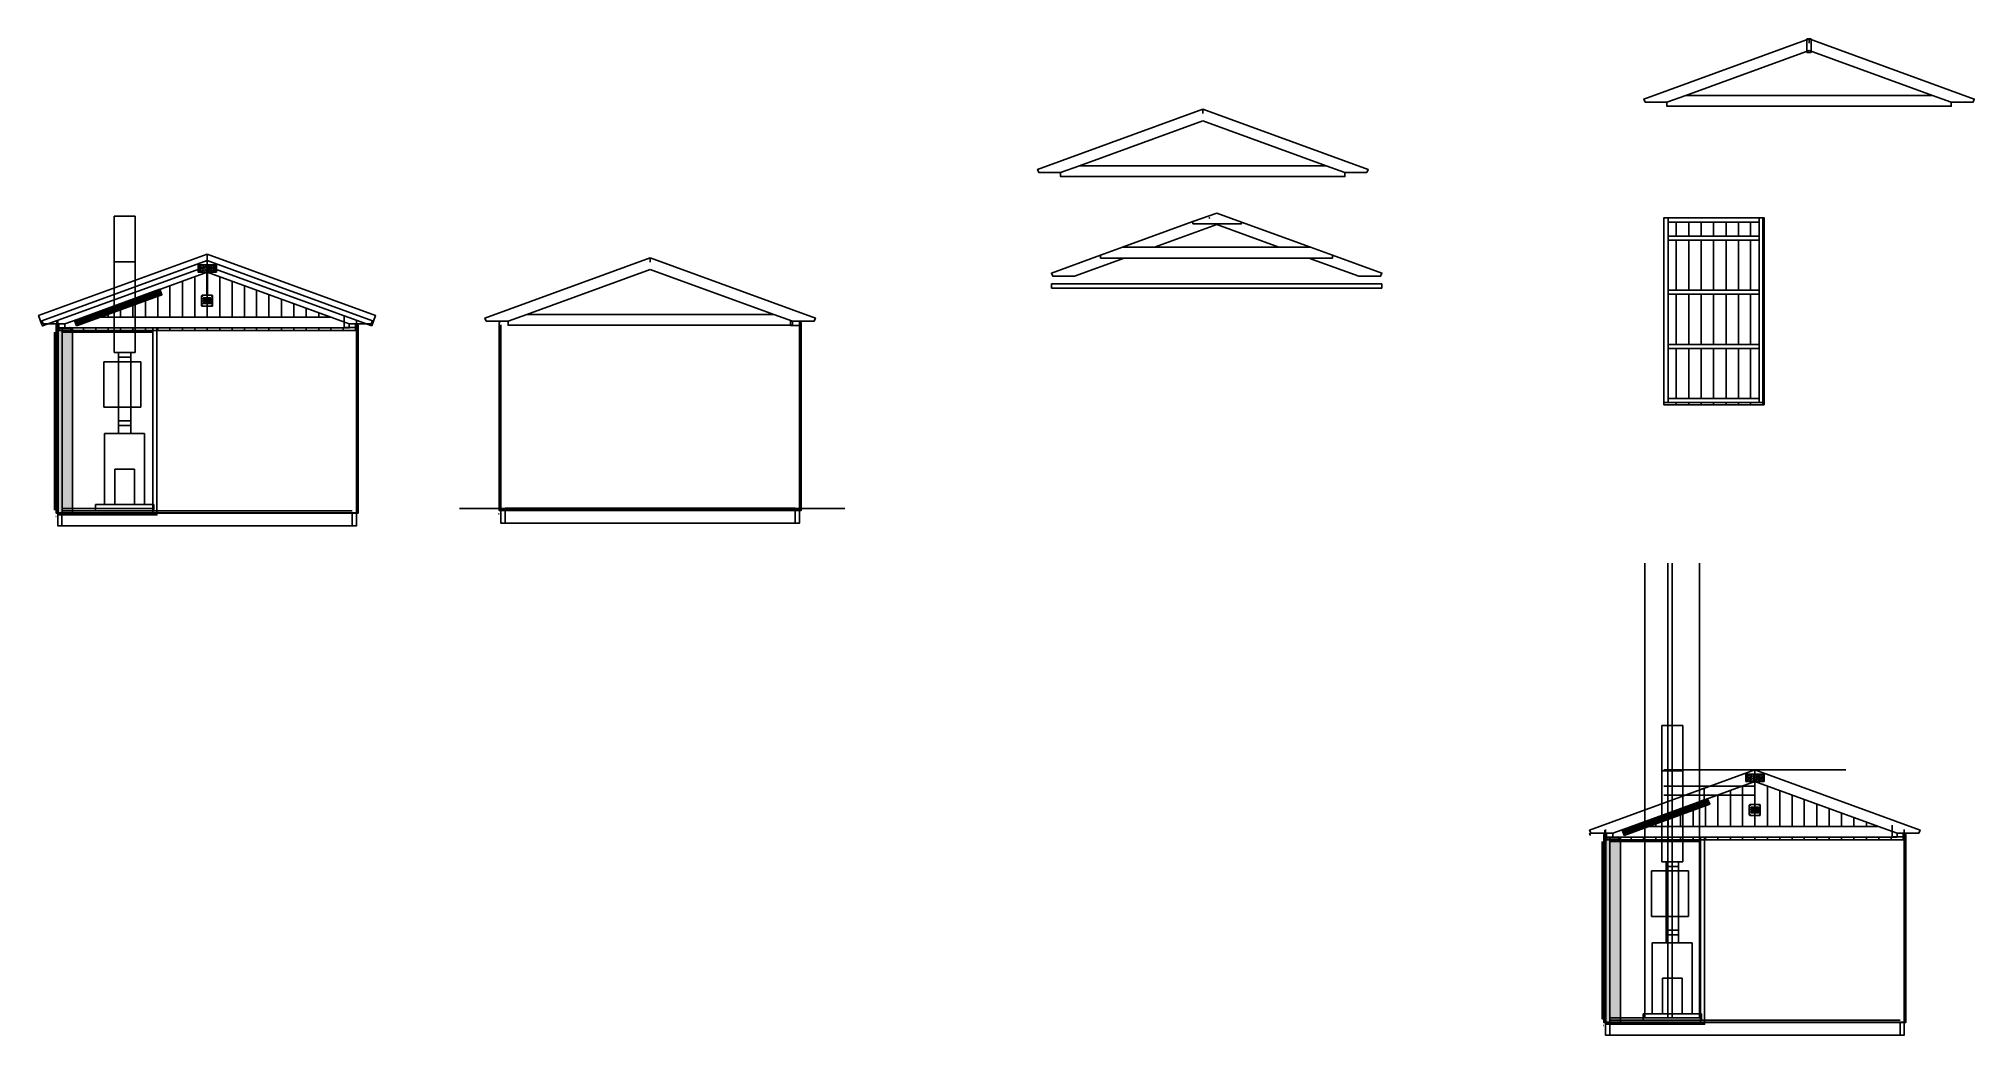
# Model space of a CAD drawing. Header units: millimetres. Extents: x -32864 to 44414, y -51818 to 3927.
# Drawn here: x 23120 to 44414, y -8987 to 1969 of the extents above; entities that cross this region are included whole.
import ezdxf

# ---------------------------------------------------------------- set-up
doc = ezdxf.new("R2010")
doc.units = ezdxf.units.MM
doc.header["$MEASUREMENT"] = 0
doc.layers.get('0').update_dxf_attribs({"true_color": 0xffffff})
for name, color, linetype, lineweight, true_color in [('Canalisation', 30, 'Continuous', 25, 0xff7f00), ('elements', 4, 'Continuous', 25, 0x00ffff), ('Elements2', 54, 'Continuous', 25, 0x7f7f00), ('fundament', 5, 'Continuous', 25, 0x0000ff), ('rostverk', 3, 'Continuous', 25, 0x00ff00)]:
    doc.layers.add(name, color=color, linetype=linetype, lineweight=lineweight, true_color=true_color)
doc.layers.add('heater', color=6, linetype='Continuous', true_color=0xff00ff)
pattern_1 = [(45, (0, 0), (-0.0883883476, 0.0883883476), [])]

# ---------------------------------------------------------------- blocks, each defined once
blk = doc.blocks.new('FrontonRafter')
at = {"layer": 'elements', "color": 0, "linetype": 'ByBlock', "lineweight": -2}
for points in [[(0, 0), (-1818, -663), (-1804, -696), (-1564, -696)], [(1564, -696), (1804, -696), (1818, -663), (0, 0)], [(0, -49), (0, 0)], [(0, -129), (-1356, -623), (-1564, -696)], [(-135, -178), (-135, -623)], [(-99, -49), (102, -49), (102, -129), (-99, -129), (-99, -49)], [(-82, -59), (-82, -56), (-86, -56), (-86, -56), (-86, -59), (-86, -63), (-82, -59), (-82, -59)], [(-82, -76), (-82, -76), (-86, -73), (-86, -76), (-86, -79), (-86, -79), (-82, -79), (-82, -76)], [(-82, -96), (-82, -92), (-86, -92), (-86, -96), (-86, -96), (-82, -96), (-82, -96)], [(-82, -112), (-82, -112), (-86, -109), (-86, -112), (-86, -115), (-82, -115), (-82, -112)], [(-66, -69), (-66, -66), (-69, -66), (-69, -69), (-66, -73), (-66, -69), (-66, -69)], [(-66, -86), (-66, -82), (-69, -86), (-69, -89), (-66, -89), (-66, -86)], [(-66, -106), (-66, -102), (-66, -102), (-69, -102), (-69, -106), (-66, -109), (-66, -106)], [(-66, -122), (-66, -122), (-69, -122), (-69, -125), (-66, -125), (-66, -122)], [(-46, -59), (-49, -56), (-49, -56), (-53, -56), (-53, -59), (-49, -63), (-49, -59), (-46, -59)], [(-46, -76), (-49, -76), (-49, -73), (-53, -76), (-53, -79), (-49, -79), (-49, -79), (-46, -76)], [(-46, -96), (-49, -92), (-53, -92), (-53, -96), (-49, -96), (-49, -96), (-46, -96)], [(-46, -112), (-49, -112), (-49, -109), (-53, -112), (-53, -112), (-53, -115), (-49, -115), (-46, -112)], [(-30, -69), (-33, -66), (-36, -66), (-36, -69), (-33, -73), (-33, -69), (-30, -69)], [(-30, -86), (-33, -82), (-36, -86), (-36, -89), (-33, -89), (-30, -86)], [(-30, -106), (-33, -102), (-33, -102), (-36, -102), (-36, -106), (-33, -109), (-30, -106)], [(-30, -122), (-33, -122), (-36, -122), (-36, -125), (-33, -125), (-30, -122)], [(-13, -59), (-13, -56), (-16, -56), (-16, -56), (-20, -59), (-16, -63), (-13, -59), (-13, -59)], [(-13, -76), (-13, -76), (-16, -73), (-20, -76), (-16, -79), (-16, -79), (-13, -79), (-13, -76)], [(-13, -96), (-13, -92), (-16, -92), (-20, -96), (-16, -96), (-13, -96), (-13, -96)], [(-13, -112), (-13, -112), (-16, -109), (-20, -112), (-16, -115), (-13, -115), (-13, -112)], [(3, -69), (3, -66), (3, -66), (0, -66), (0, -69), (3, -73), (3, -69), (3, -69)], [(3, -86), (3, -86), (3, -82), (0, -86), (0, -89), (3, -89), (3, -86)], [(3, -106), (3, -102), (3, -102), (0, -102), (0, -106), (3, -109), (3, -106), (3, -106)], [(3, -122), (3, -122), (3, -122), (0, -122), (0, -125), (3, -125), (3, -122)], [(0, -129), (1359, -623)], [(0, -129), (0, -623)], [(23, -59), (20, -56), (20, -56), (16, -56), (16, -59), (20, -63), (20, -59), (23, -59)], [(23, -76), (20, -76), (20, -73), (16, -76), (16, -79), (20, -79), (20, -79), (23, -76)], [(23, -96), (20, -92), (16, -92), (16, -96), (20, -96), (20, -96), (23, -96)], [(23, -112), (20, -112), (20, -109), (16, -112), (16, -115), (20, -115), (23, -112)], [(40, -69), (40, -66), (36, -66), (33, -66), (33, -69), (36, -73), (40, -69), (40, -69)], [(40, -86), (40, -86), (36, -82), (33, -86), (33, -89), (40, -89), (40, -86)], [(40, -106), (40, -102), (36, -102), (33, -102), (33, -106), (36, -109), (40, -106), (40, -106)], [(40, -122), (40, -122), (36, -122), (33, -122), (33, -125), (40, -125), (40, -122)], [(56, -59), (56, -56), (53, -56), (53, -56), (49, -59), (53, -59), (53, -63), (56, -59)], [(56, -76), (53, -73), (53, -76), (49, -76), (53, -79), (53, -79), (56, -79), (56, -76)], [(56, -96), (56, -92), (53, -92), (49, -96), (53, -96), (53, -96), (56, -96)], [(56, -112), (56, -112), (53, -109), (53, -112), (49, -112), (53, -115), (56, -115), (56, -112)], [(73, -69), (73, -66), (69, -66), (69, -66), (69, -69), (69, -73), (73, -69), (73, -69)], [(73, -86), (73, -86), (69, -82), (69, -86), (69, -89), (73, -89), (73, -86)], [(73, -106), (73, -102), (69, -102), (69, -102), (69, -106), (69, -109), (73, -106), (73, -106)], [(73, -122), (73, -122), (69, -122), (69, -122), (69, -125), (73, -125), (73, -122)], [(92, -59), (89, -56), (89, -56), (86, -56), (86, -59), (86, -59), (89, -63), (92, -59)], [(92, -76), (89, -73), (86, -76), (86, -76), (86, -79), (89, -79), (89, -79), (92, -76)], [(92, -96), (89, -92), (86, -92), (86, -96), (86, -96), (89, -96), (92, -96)], [(92, -112), (89, -109), (86, -112), (86, -112), (86, -115), (89, -115), (92, -112)], [(139, -623), (139, -178)], [(-818, -426), (-818, -623)], [(-680, -376), (-680, -623)], [(-544, -327), (-544, -623)], [(-409, -277), (-409, -623)], [(-270, -623), (-270, -228)], [(274, -228), (274, -623)], [(409, -277), (409, -623)], [(544, -623), (544, -327)], [(680, -376), (680, -623)], [(818, -426), (818, -623)], [(1359, -623), (-1356, -623)], [(-1224, -623), (-1224, -574)], [(-1089, -524), (-1089, -623)], [(-953, -475), (-953, -623)], [(953, -475), (953, -623)], [(1089, -524), (1089, -623)], [(1227, -623), (1227, -574)], [(1564, -696), (1359, -623)], [(-1633, -696), (-1633, -769), (-1593, -769)], [(-1498, -742), (-1498, -769), (-1593, -769)], [(-1564, -696), (-1564, -742), (1564, -742), (1564, -696)], [(-1498, -769), (-1458, -769)], [(-1362, -742), (-1362, -769), (-1458, -769)], [(-1362, -769), (-1323, -769)], [(-1224, -769), (-1323, -769)], [(-1224, -742), (-1224, -769)], [(-1224, -769), (-1184, -769)], [(-1089, -742), (-1089, -769), (-1184, -769)], [(-1089, -769), (-1049, -769)], [(-953, -769), (-1049, -769)], [(-953, -742), (-953, -769)], [(-953, -769), (-914, -769)], [(-818, -769), (-914, -769)], [(-818, -742), (-818, -769)], [(-818, -769), (-778, -769)], [(-680, -769), (-778, -769)], [(-680, -742), (-680, -769)], [(-680, -769), (-640, -769)], [(-544, -742), (-544, -769), (-640, -769)], [(-544, -769), (-505, -769)], [(-409, -742), (-409, -769), (-505, -769)], [(-409, -769), (-369, -769)], [(-270, -769), (-369, -769)], [(-270, -742), (-270, -769)], [(-270, -769), (-231, -769)], [(-135, -742), (-135, -769), (-231, -769)], [(-135, -769), (-96, -769)], [(0, -769), (-96, -769)], [(1108, -769), (0, -769), (0, -742)], [(139, -742), (139, -769)], [(274, -742), (274, -769)], [(409, -742), (409, -769)], [(544, -769), (544, -742)], [(680, -742), (680, -769)], [(818, -769), (818, -742)], [(953, -769), (953, -742)], [(1069, -769), (1089, -769)], [(1089, -742), (1089, -769)], [(1089, -769), (1128, -769)], [(1227, -769), (1128, -769)], [(1227, -742), (1227, -769)], [(1227, -769), (1263, -769)], [(1362, -769), (1263, -769)], [(1362, -742), (1362, -769)], [(1362, -769), (1402, -769)], [(1498, -742), (1498, -769), (1402, -769)], [(1498, -769), (1537, -769)], [(1600, -769), (1537, -769)], [(1600, -769), (1633, -769), (1633, -696)], [(1633, -769), (1643, -769), (1643, -696)]]:
    blk.add_lwpolyline(points, dxfattribs=at)
blk = doc.blocks.new('FrontViewOutline')
for p, q in [((-1666, -2881), (-1661, -2881)), ((-1642, -2847), (-1642, -2842)), ((-1642, -2847), (-1597, -2847)), ((1597, -2822), (-1597, -2822)), ((-1597, -2842), (-1591, -2842)), ((-1597, -2847), (1597, -2847)), ((1597, -2847), (1642, -2847))]:
    blk.add_line(p, q)
for points in [[(0, 0), (-1854, -674), (-1821, -765)], [(1812, -788), (1853, -674), (0, 0)], [(0, -171), (0, 0), (0, 0)], [(1853, -674), (0, 0), (0, 0)], [(1812, -788), (0, -129), (-1812, -788)], [(-4, -451), (-4, -130), (-4, -130)], [(0, -129), (0, -451), (0, -451)], [(4, -451), (4, -130), (4, -130)], [(-61, -456), (-61, -565), (-58, -569), (-55, -571), (55, -571), (58, -569), (60, -565), (60, -456), (58, -452), (55, -451)], [(-55, -451), (-58, -452), (-61, -456)], [(-37, -480), (-40, -480), (-46, -487), (-41, -487)], [(-37, -499), (-40, -499), (-46, -505), (-41, -505)], [(-37, -517), (-40, -517), (-46, -523), (-41, -523)], [(-37, -535), (-40, -535), (-46, -541), (-41, -541)], [(-37, -484), (-41, -487), (-41, -487)], [(-41, -487), (-7, -487), (-7, -487)], [(-37, -502), (-41, -505), (-41, -505)], [(-41, -505), (-7, -505), (-7, -505)], [(-37, -520), (-41, -523), (-41, -523)], [(-41, -523), (-7, -523), (-7, -523)], [(-37, -537), (-41, -541), (-41, -541)], [(-41, -541), (-7, -541), (-7, -541)], [(-37, -484), (-37, -482), (-36, -482), (-34, -481), (-34, -480), (-37, -480)], [(-12, -480), (-37, -480), (-37, -480)], [(-12, -484), (-37, -484), (-37, -484)], [(-37, -502), (-37, -500), (-36, -500), (-34, -499), (-34, -499), (-37, -499)], [(-12, -499), (-37, -499), (-37, -499)], [(-12, -502), (-37, -502), (-37, -502)], [(-37, -520), (-37, -519), (-36, -519), (-34, -517), (-34, -517), (-37, -517)], [(-12, -517), (-37, -517), (-37, -517)], [(-12, -520), (-37, -520), (-37, -520)], [(-37, -537), (-37, -537), (-36, -536), (-34, -536), (-34, -535), (-37, -535)], [(-12, -535), (-37, -535), (-37, -535)], [(-12, -537), (-37, -537), (-37, -537)], [(-12, -484), (-13, -482), (-13, -482), (-13, -480), (-12, -480)], [(-12, -502), (-13, -500), (-13, -500), (-13, -499), (-12, -499)], [(-12, -520), (-13, -519), (-13, -519), (-13, -517), (-12, -517)], [(-12, -537), (-13, -537), (-13, -536), (-13, -535), (-12, -535)], [(-10, -480), (-12, -480), (-12, -480)], [(-10, -485), (-12, -484), (-12, -484)], [(-10, -499), (-12, -499), (-12, -499)], [(-10, -503), (-12, -502), (-12, -502)], [(-10, -517), (-12, -517), (-12, -517)], [(-10, -521), (-12, -520), (-12, -520)], [(-7, -541), (-2, -541), (-10, -535), (-12, -535)], [(-10, -539), (-12, -537), (-12, -537)], [(-7, -487), (-2, -487), (-10, -480)], [(-7, -487), (-10, -485), (-10, -485)], [(-7, -505), (-2, -505), (-10, -499)], [(-7, -505), (-10, -503), (-10, -503)], [(-7, -523), (-2, -523), (-10, -517)], [(-7, -523), (-10, -521), (-10, -521)], [(-7, -541), (-10, -539), (-10, -539)], [(11, -480), (9, -480), (1, -487), (7, -487)], [(11, -499), (9, -499), (1, -505), (7, -505)], [(11, -517), (9, -517), (1, -523), (7, -523)], [(11, -535), (9, -535), (1, -541), (7, -541)], [(10, -484), (7, -487), (7, -487)], [(7, -487), (41, -487), (41, -487)], [(10, -502), (7, -505), (7, -505)], [(7, -505), (41, -505), (41, -505)], [(10, -520), (7, -523), (7, -523)], [(7, -523), (41, -523), (41, -523)], [(10, -537), (7, -541), (7, -541)], [(7, -541), (41, -541), (41, -541)], [(10, -484), (12, -482), (13, -482), (13, -480), (11, -480)], [(37, -484), (10, -484), (10, -484)], [(10, -502), (12, -500), (13, -500), (13, -499), (11, -499)], [(37, -502), (10, -502), (10, -502)], [(10, -520), (12, -519), (13, -519), (13, -517), (11, -517)], [(37, -520), (10, -520), (10, -520)], [(10, -537), (12, -537), (13, -536), (13, -535), (11, -535)], [(37, -537), (10, -537), (10, -537)], [(36, -480), (11, -480), (11, -480)], [(36, -499), (11, -499), (11, -499)], [(36, -517), (11, -517), (11, -517)], [(36, -535), (11, -535), (11, -535)], [(37, -484), (35, -482), (34, -481), (34, -480), (36, -480)], [(37, -502), (35, -500), (34, -499), (34, -499), (36, -499)], [(37, -520), (35, -519), (34, -517), (34, -517), (36, -517)], [(37, -537), (35, -537), (35, -536), (34, -536), (34, -535), (36, -535)], [(38, -480), (36, -480), (36, -480)], [(38, -499), (36, -499), (36, -499)], [(38, -517), (36, -517), (36, -517)], [(38, -535), (36, -535), (36, -535)], [(38, -485), (37, -484), (37, -484)], [(38, -503), (37, -502), (37, -502)], [(38, -521), (37, -520), (37, -520)], [(38, -539), (37, -537), (37, -537)], [(41, -487), (46, -487), (38, -480)], [(41, -487), (38, -485), (38, -485)], [(41, -505), (46, -505), (38, -499)], [(41, -505), (38, -503), (38, -503)], [(41, -523), (46, -523), (38, -517)], [(41, -523), (38, -521), (38, -521)], [(41, -541), (46, -541), (38, -535)], [(41, -541), (38, -539), (38, -539)], [(-1821, -765), (-1812, -788), (-1812, -788)], [(-1652, -779), (-1661, -779), (-1661, -2847), (-1642, -2847), (-1642, -804)], [(-1661, -820), (-1661, -1050), (-1661, -1050)], [(-1652, -731), (-1652, -804), (-1642, -804)], [(-1642, -726), (-1642, -804), (-1639, -804)], [(-1639, -804), (-1639, -2847), (-1509, -2847)], [(-1509, -804), (-1505, -804), (-1505, -804)], [(1638, -804), (1509, -804), (1509, -677)], [(1638, -804), (1642, -804), (1642, -726)], [(1642, -804), (1642, -2847), (1660, -2847), (1660, -779), (1642, -779)], [(1660, -820), (1660, -1116), (1660, -1116)], [(-1661, -863), (-1681, -863), (-1681, -2806), (-1661, -2806)], [(-1681, -959), (-1661, -959), (-1661, -959)], [(-1681, -1050), (-1641, -1010), (-1641, -1010)], [(-1642, -2847), (-1639, -2847), (-1639, -2847)], [(-1509, -2847), (-1505, -2847), (-1505, -2847)], [(-1372, -2847), (-1368, -2847), (-1368, -2847)], [(-1235, -2847), (-1231, -2847), (-1231, -2847)]]:
    blk.add_lwpolyline(points)
for points in [[(-50, -459), (-50, -457), (-52, -456), (-54, -457), (-55, -459), (-54, -461), (-50, -461)], [(-50, -563), (-50, -561), (-52, -561), (-54, -561), (-55, -563), (-54, -564), (-52, -565), (-50, -564)], [(55, -459), (53, -457), (52, -456), (50, -457), (49, -459), (50, -461), (53, -461)], [(55, -563), (53, -561), (52, -561), (49, -563), (50, -564), (52, -565), (53, -564)]]:
    blk.add_lwpolyline(points, close=True)
blk.add_open_spline([(55, -451), (18, -451), (-19, -451), (-55, -451)], degree=3)
at = {"layer": 'fundament'}
for p, q in [((-1642, -2842), (-1637, -2842)), ((-1597, -2842), (-1637, -2842)), ((-1597, -2847), (-1597, -2841)), ((1597, -2842), (-1597, -2842)), ((1597, -2847), (1597, -2842)), ((1597, -2842), (1642, -2842))]:
    blk.add_line(p, q, dxfattribs=at)
for points in [[(-1642, -2847), (-1642, -2987), (-1597, -2987)], [(1597, -2987), (-1597, -2987), (-1597, -2847)], [(1597, -2987), (1642, -2987), (1642, -2847)], [(1597, -2847), (1597, -2987), (1597, -2987)]]:
    blk.add_lwpolyline(points, dxfattribs=at)
blk = doc.blocks.new('HeaterWithTank')
at = {"layer": 'heater'}
for p, q in [((-67, 940), (-67, 1740)), ((-67, 1740), (67, 1740)), ((67, 1740), (67, 940)), ((-227, 1140), (-227, 1640)), ((-227, 1640), (-67, 1640)), ((-67, 1690), (67, 1690)), ((-67, 1640), (-67, 1140)), ((-67, 1640), (67, 1640)), ((67, 1140), (67, 1640)), ((67, 1640), (177, 1640)), ((177, 1640), (177, 1140)), ((-67, 1140), (-227, 1140)), ((67, 1140), (-67, 1140)), ((177, 1140), (67, 1140)), ((67.5, 990), (-67.5, 990)), ((-67.5, 990), (-67.5, 850)), ((67, 990), (-67, 990)), ((67, 940), (-67, 940)), ((67.5, 850), (67.5, 990)), ((220, 850), (-220, 850)), ((-220, 850), (-220, 70)), ((-67.5, 850), (67.5, 850)), ((220, 70), (220, 850)), ((107.5, 460), (-107.5, 460)), ((-107.5, 460), (-107.5, 70)), ((107.5, 70), (107.5, 460)), ((320, 70), (-320, 70)), ((-320, 70), (-320, 0)), ((-320, 0), (320, 0)), ((-220, 70), (220, 70)), ((-107.5, 70), (107.5, 70)), ((320, 0), (320, 70))]:
    blk.add_line(p, q, dxfattribs=at)
blk = doc.blocks.new('WallWithThermoplate')
h = blk.add_hatch()
h.set_pattern_fill('LINE', color=256, scale=300, angle=45, style=0)
h.set_pattern_definition(pattern_1)
h.paths.add_polyline_path([(-181, 0), (0, 0), (0, 2030), (-181, 2030)])
for p, q in [((0, 2030), (-181, 2030)), ((-181, 2030), (-181, 0)), ((0, 0), (0, 2030)), ((-181, 0), (0, 0))]:
    blk.add_line(p, q)
blk = doc.blocks.new('Chimney-0.5-1')
at = {"layer": 'heater'}
for p, q in [((115, 1500), (-115, 1500)), ((-115, 1500), (-115, 1000)), ((115, 1000), (115, 1500)), ((115, 1000), (-115, 1000)), ((-115, 1000), (-115, 0)), ((-115, 1000), (115, 1000)), ((115, 0), (115, 1000)), ((-115, 0), (115, 0))]:
    blk.add_line(p, q, dxfattribs=at)
blk = doc.blocks.new('Thermoplate50+15')
at = {"layer": 'elements'}
h = blk.add_hatch(dxfattribs=at)
h.set_pattern_fill('NET', color=256, scale=200, angle=65, style=0)
h.set_pattern_definition(pattern_1)
h.paths.add_polyline_path([(0, 0), (940, 342), (917, 403), (-22, 61)])
for p, q in [((917, 403), (-22, 61)), ((0, 0), (940, 342)), ((940, 342), (917, 403)), ((-22, 61), (0, 0))]:
    blk.add_line(p, q, dxfattribs=at)
blk = doc.blocks.new('VerticalBeamUpperView')
at = {"layer": 'Elements2'}
for p, q in [((100, 50), (0, 50)), ((0, 50), (0, 0)), ((0, 0), (100, 0)), ((100, 0), (100, 50))]:
    blk.add_line(p, q, dxfattribs=at)
blk = doc.blocks.new('FrontronStruct')
at = {"layer": 'elements', "color": 0, "linetype": 'ByBlock', "lineweight": -2}
for points in [[(0, 0), (-1818, -663), (-1804, -696), (-1564, -696)], [(1564, -696), (1804, -696), (1818, -663), (0, 0)], [(0, -49), (0, 0)], [(0, -129), (-1356, -623), (-1564, -696)], [(0, -129), (1359, -623)], [(1359, -623), (-1356, -623)], [(1564, -696), (1359, -623)], [(-1564, -696), (-1564, -742), (1564, -742), (1564, -696)]]:
    blk.add_lwpolyline(points, dxfattribs=at)
blk = doc.blocks.new('WallElement')
at = {"layer": 'elements', "color": 0, "linetype": 'ByBlock', "lineweight": -2}
for points in [[(0, 2055), (3, 2055)], [(46, 2055), (0, 2055), (0, 23), (46, 23)], [(46, 2055), (46, 2055)], [(46, 2055), (46, 2055)], [(46, 2055), (46, 2009), (46, 1989), (46, 1966), (46, 1946), (46, 1923), (46, 1900), (46, 1880), (46, 1857), (46, 1837), (46, 1814), (46, 1791), (46, 1771), (46, 1748), (46, 1728), (46, 1705), (46, 1682), (46, 1662), (46, 1639), (46, 1620), (46, 1597), (46, 1573), (46, 1554), (46, 1531), (46, 1511), (46, 1488), (46, 1468), (46, 1445), (46, 1422), (46, 1402), (46, 1379), (46, 1359), (46, 1336), (46, 1313), (46, 1293), (46, 1270), (46, 1250), (46, 1227), (46, 1204), (46, 1184), (46, 1161), (46, 1141), (46, 1118), (46, 1095), (46, 1075), (46, 1052), (46, 1032), (46, 1009), (46, 986), (46, 966), (46, 943), (46, 924), (46, 901), (46, 881), (46, 858), (46, 835), (46, 815), (46, 792), (46, 772), (46, 749), (46, 726), (46, 706), (46, 683), (46, 663), (46, 640), (46, 617), (46, 69)], [(1046, 2055), (46, 2055)], [(46, 2009), (1046, 2009)], [(135, 1854), (135, 2009)], [(274, 1854), (274, 2009)], [(409, 1854), (409, 2009)], [(544, 2009), (544, 1854)], [(683, 2009), (683, 1854)], [(818, 2009), (818, 1854)], [(953, 1854), (953, 2009)], [(1039, 2055), (1046, 2048)], [(1042, 2055), (1046, 2055)], [(1046, 2055), (1046, 2055)], [(1046, 2052), (1049, 2055)], [(1089, 23), (1089, 2055), (1046, 2055)], [(1046, 2009), (1046, 2055)], [(1046, 2009), (1046, 1854)], [(1089, 2055), (1089, 2055)], [(1089, 0), (1102, 0), (1102, 2055), (1089, 2055)], [(1046, 1854), (46, 1854)], [(46, 1808), (1046, 1808)], [(135, 1260), (135, 1808)], [(274, 1260), (274, 1808)], [(409, 1260), (409, 1808)], [(544, 1808), (544, 1260)], [(683, 1808), (683, 1260)], [(818, 1808), (818, 1260)], [(953, 1260), (953, 1808)], [(1046, 1808), (1046, 1854)], [(1046, 1808), (1046, 1260)], [(46, 1257), (46, 1260)], [(1046, 1260), (46, 1260)], [(46, 1214), (46, 1214)], [(46, 1214), (1046, 1214)], [(135, 663), (135, 1214)], [(274, 663), (274, 1214)], [(409, 663), (409, 1214)], [(544, 1214), (544, 663)], [(683, 1214), (683, 663)], [(818, 1214), (818, 663)], [(953, 663), (953, 1214)], [(1046, 1214), (1046, 1260)], [(1046, 1214), (1046, 1214)], [(1046, 1214), (1046, 663)], [(1046, 663), (46, 663)], [(1046, 617), (1046, 663)], [(46, 617), (1046, 617)], [(135, 69), (135, 617)], [(274, 617), (274, 69)], [(409, 617), (409, 69)], [(544, 617), (544, 69)], [(683, 69), (683, 617)], [(818, 69), (818, 617)], [(953, 617), (953, 69)], [(1046, 23), (1046, 617)], [(0, 23), (0, 23)], [(0, 23), (0, 0), (36, 0)], [(36, 0), (40, 0)], [(40, 0), (102, 0)], [(46, 66), (46, 69)], [(1046, 69), (46, 69), (46, 23), (1046, 23)], [(46, 23), (46, 23)], [(135, 23), (135, 0), (102, 0)], [(175, 0), (135, 0)], [(175, 0), (237, 0)], [(237, 0), (274, 0)], [(313, 0), (274, 0), (274, 23)], [(313, 0), (373, 0)], [(409, 23), (409, 0), (373, 0)], [(449, 0), (409, 0)], [(449, 0), (511, 0)], [(511, 0), (544, 0)], [(584, 0), (544, 0), (544, 23)], [(584, 0), (647, 0)], [(683, 23), (683, 0), (647, 0)], [(719, 0), (683, 0)], [(719, 0), (782, 0)], [(818, 23), (818, 0), (782, 0)], [(858, 0), (818, 0)], [(858, 0), (920, 0)], [(953, 23), (953, 0), (920, 0)], [(993, 0), (953, 0)], [(993, 0), (1056, 0)], [(1046, 26), (1049, 23)], [(1046, 23), (1046, 23)], [(1056, 0), (1089, 0), (1089, 23), (1046, 23)], [(1085, 23), (1089, 30)], [(1089, 23), (1089, 23)]]:
    blk.add_lwpolyline(points, dxfattribs=at)
blk = doc.blocks.new('Sarikad2')
for points in [[(274, -99), (0, 0), (-261, -92), (-261, -119), (274, -119), (274, -99)], [(-261, -92), (-1036, -376)], [(0, -119), (0, -125), (-683, -376)], [(-79, -53), (-79, -53), (-82, -53), (-82, -53), (-82, -56), (-82, -56), (-79, -56), (-79, -53)], [(0, -125), (683, -376)], [(1032, -376), (274, -99)], [(1013, -495), (1564, -696), (1804, -696), (1818, -660), (1273, -462), (1032, -376), (-1036, -376), (-1277, -462), (-1277, -495), (1273, -495), (1273, -462)], [(-1277, -462), (-1818, -660), (-1804, -696), (-1564, -696), (-1016, -495)]]:
    blk.add_lwpolyline(points)
blk = doc.blocks.new('SarikadUpper')
at = {"layer": 'Elements2'}
for p, q in [((1817.5, 50), (-1817.5, 50)), ((-1817.5, 50), (-1817.5, 0)), ((-1817.5, 0), (1817.5, 0)), ((1817.5, 0), (1817.5, 50))]:
    blk.add_line(p, q, dxfattribs=at)

msp = doc.modelspace()

# ---------------------------------------------------------------- linework, layer by layer
for p, q in [((42621, 1969), (42571, 1969)), ((42571, 1969), (42571, 1819)), ((42621, 1819), (42621, 1969)), ((42571, 1819), (42621, 1819)), ((31443, -3193), (28250, -3193)), ((28180, -3253), (28186, -3253)), ((28204, -3218), (28204, -3213)), ((28204, -3218), (28250, -3218)), ((28250, -3218), (31443, -3218)), ((31443, -3218), (31489, -3218)), ((40334, -8881), (40339, -8881)), ((40358, -8847), (40358, -8842)), ((40358, -8847), (40403, -8847)), ((43597, -8822), (40403, -8822)), ((40403, -8842), (40409, -8842)), ((40403, -8847), (43597, -8847)), ((43597, -8847), (43642, -8847))]:
    msp.add_line(p, q)
for points in [[(28195, -1150), (28186, -1150), (28186, -3218), (28204, -3218), (28204, -1175)], [(28186, -1191), (28186, -1421), (28186, -1421)], [(28338, -1175), (28341, -1175), (28341, -1175)], [(31489, -1175), (31489, -3218), (31507, -3218), (31507, -1150), (31489, -1150)], [(31507, -1191), (31507, -1487), (31507, -1487)], [(28204, -3218), (28208, -3218), (28208, -3218)], [(28338, -3218), (28341, -3218), (28341, -3218)], [(28475, -3218), (28478, -3218), (28478, -3218)], [(28612, -3218), (28615, -3218), (28615, -3218)], [(42000, -6129), (42000, -6451), (42000, -6451)], [(41939, -6456), (41939, -6565), (41942, -6569), (41945, -6571), (42055, -6571), (42058, -6569), (42060, -6565), (42060, -6456), (42058, -6452), (42055, -6451)], [(41945, -6451), (41942, -6452), (41939, -6456)], [(41963, -6480), (41960, -6480), (41954, -6487), (41959, -6487)], [(41963, -6499), (41960, -6499), (41954, -6505), (41959, -6505)], [(41963, -6517), (41960, -6517), (41954, -6523), (41959, -6523)], [(41963, -6535), (41960, -6535), (41954, -6541), (41959, -6541)], [(41963, -6484), (41959, -6487), (41959, -6487)], [(41959, -6487), (41993, -6487), (41993, -6487)], [(41963, -6502), (41959, -6505), (41959, -6505)], [(41959, -6505), (41993, -6505), (41993, -6505)], [(41963, -6520), (41959, -6523), (41959, -6523)], [(41959, -6523), (41993, -6523), (41993, -6523)], [(41963, -6537), (41959, -6541), (41959, -6541)], [(41959, -6541), (41993, -6541), (41993, -6541)], [(41963, -6484), (41963, -6482), (41964, -6482), (41966, -6481), (41966, -6480), (41963, -6480)], [(41988, -6480), (41963, -6480), (41963, -6480)], [(41988, -6484), (41963, -6484), (41963, -6484)], [(41963, -6502), (41963, -6500), (41964, -6500), (41966, -6499), (41966, -6499), (41963, -6499)], [(41988, -6499), (41963, -6499), (41963, -6499)], [(41988, -6502), (41963, -6502), (41963, -6502)], [(41963, -6520), (41963, -6519), (41964, -6519), (41966, -6517), (41966, -6517), (41963, -6517)], [(41988, -6517), (41963, -6517), (41963, -6517)], [(41988, -6520), (41963, -6520), (41963, -6520)], [(41963, -6537), (41963, -6537), (41964, -6536), (41966, -6536), (41966, -6535), (41963, -6535)], [(41988, -6535), (41963, -6535), (41963, -6535)], [(41988, -6537), (41963, -6537), (41963, -6537)], [(41988, -6484), (41987, -6482), (41987, -6482), (41987, -6480), (41988, -6480)], [(41988, -6502), (41987, -6500), (41987, -6500), (41987, -6499), (41988, -6499)], [(41988, -6520), (41987, -6519), (41987, -6519), (41987, -6517), (41988, -6517)], [(41988, -6537), (41987, -6537), (41987, -6536), (41987, -6535), (41988, -6535)], [(41990, -6480), (41988, -6480), (41988, -6480)], [(41990, -6485), (41988, -6484), (41988, -6484)], [(41990, -6499), (41988, -6499), (41988, -6499)], [(41990, -6503), (41988, -6502), (41988, -6502)], [(41990, -6517), (41988, -6517), (41988, -6517)], [(41990, -6521), (41988, -6520), (41988, -6520)], [(41993, -6541), (41998, -6541), (41990, -6535), (41988, -6535)], [(41990, -6539), (41988, -6537), (41988, -6537)], [(41993, -6487), (41998, -6487), (41990, -6480)], [(41993, -6487), (41990, -6485), (41990, -6485)], [(41993, -6505), (41998, -6505), (41990, -6499)], [(41993, -6505), (41990, -6503), (41990, -6503)], [(41993, -6523), (41998, -6523), (41990, -6517)], [(41993, -6523), (41990, -6521), (41990, -6521)], [(41993, -6541), (41990, -6539), (41990, -6539)], [(42011, -6480), (42009, -6480), (42001, -6487), (42007, -6487)], [(42011, -6499), (42009, -6499), (42001, -6505), (42007, -6505)], [(42011, -6517), (42009, -6517), (42001, -6523), (42007, -6523)], [(42011, -6535), (42009, -6535), (42001, -6541), (42007, -6541)], [(42010, -6484), (42007, -6487), (42007, -6487)], [(42007, -6487), (42041, -6487), (42041, -6487)], [(42010, -6502), (42007, -6505), (42007, -6505)], [(42007, -6505), (42041, -6505), (42041, -6505)], [(42010, -6520), (42007, -6523), (42007, -6523)], [(42007, -6523), (42041, -6523), (42041, -6523)], [(42010, -6537), (42007, -6541), (42007, -6541)], [(42007, -6541), (42041, -6541), (42041, -6541)], [(42010, -6484), (42012, -6482), (42013, -6482), (42013, -6480), (42011, -6480)], [(42037, -6484), (42010, -6484), (42010, -6484)], [(42010, -6502), (42012, -6500), (42013, -6500), (42013, -6499), (42011, -6499)], [(42037, -6502), (42010, -6502), (42010, -6502)], [(42010, -6520), (42012, -6519), (42013, -6519), (42013, -6517), (42011, -6517)], [(42037, -6520), (42010, -6520), (42010, -6520)], [(42010, -6537), (42012, -6537), (42013, -6536), (42013, -6535), (42011, -6535)], [(42037, -6537), (42010, -6537), (42010, -6537)], [(42036, -6480), (42011, -6480), (42011, -6480)], [(42036, -6499), (42011, -6499), (42011, -6499)], [(42036, -6517), (42011, -6517), (42011, -6517)], [(42036, -6535), (42011, -6535), (42011, -6535)], [(42037, -6484), (42035, -6482), (42034, -6481), (42034, -6480), (42036, -6480)], [(42037, -6502), (42035, -6500), (42034, -6499), (42034, -6499), (42036, -6499)], [(42037, -6520), (42035, -6519), (42034, -6517), (42034, -6517), (42036, -6517)], [(42037, -6537), (42035, -6537), (42035, -6536), (42034, -6536), (42034, -6535), (42036, -6535)], [(42038, -6480), (42036, -6480), (42036, -6480)], [(42038, -6499), (42036, -6499), (42036, -6499)], [(42038, -6517), (42036, -6517), (42036, -6517)], [(42038, -6535), (42036, -6535), (42036, -6535)], [(42038, -6485), (42037, -6484), (42037, -6484)], [(42038, -6503), (42037, -6502), (42037, -6502)], [(42038, -6521), (42037, -6520), (42037, -6520)], [(42038, -6539), (42037, -6537), (42037, -6537)], [(42041, -6487), (42046, -6487), (42038, -6480)], [(42041, -6487), (42038, -6485), (42038, -6485)], [(42041, -6505), (42046, -6505), (42038, -6499)], [(42041, -6505), (42038, -6503), (42038, -6503)], [(42041, -6523), (42046, -6523), (42038, -6517)], [(42041, -6523), (42038, -6521), (42038, -6521)], [(42041, -6541), (42046, -6541), (42038, -6535)], [(42041, -6541), (42038, -6539), (42038, -6539)], [(40179, -6765), (40188, -6788), (40188, -6788)], [(40348, -6779), (40339, -6779), (40339, -8847), (40358, -8847), (40358, -6804)], [(40348, -6731), (40348, -6804), (40358, -6804)], [(40358, -6726), (40358, -6804), (40361, -6804)], [(40361, -6804), (40361, -8847), (40491, -8847)], [(40491, -6804), (40495, -6804), (40495, -6804)], [(43638, -6804), (43509, -6804), (43509, -6677)], [(43638, -6804), (43642, -6804), (43642, -6726)], [(43642, -6804), (43642, -8847), (43660, -8847), (43660, -6779), (43642, -6779)], [(40339, -6863), (40319, -6863), (40319, -8806), (40339, -8806)], [(40319, -6959), (40339, -6959), (40339, -6959)], [(40319, -7050), (40359, -7010), (40359, -7010)], [(40339, -6820), (40339, -7050), (40339, -7050)], [(43660, -6820), (43660, -7116), (43660, -7116)], [(40358, -8847), (40361, -8847), (40361, -8847)], [(40491, -8847), (40495, -8847), (40495, -8847)], [(40628, -8847), (40632, -8847), (40632, -8847)], [(40765, -8847), (40769, -8847), (40769, -8847)]]:
    msp.add_lwpolyline(points)
for points in [[(41950, -6459), (41950, -6457), (41948, -6456), (41946, -6457), (41945, -6459), (41946, -6461), (41950, -6461)], [(41950, -6563), (41950, -6561), (41948, -6561), (41946, -6561), (41945, -6563), (41946, -6564), (41948, -6565), (41950, -6564)], [(42055, -6459), (42053, -6457), (42052, -6456), (42050, -6457), (42049, -6459), (42050, -6461), (42053, -6461)], [(42055, -6563), (42053, -6561), (42052, -6561), (42049, -6563), (42050, -6564), (42052, -6565), (42053, -6564)]]:
    msp.add_lwpolyline(points, close=True)
msp.add_open_spline([(42055, -6451), (42018, -6451), (41981, -6451), (41945, -6451)], degree=3)
at = {"layer": 'Canalisation'}
msp.add_lwpolyline([(42000, -6248), (41507, -6248), (41232, -6348), (42000, -6348), (42000, -6248)], dxfattribs=at)
at = {"layer": 'elements', "color": 0, "linetype": 'ByBlock', "lineweight": -2}
for points in [[(23331, -1211), (23334, -1211)], [(23331, -1211), (23334, -1211)], [(23377, -1211), (23331, -1211), (23331, -3242), (23377, -3242)], [(23377, -1211), (23331, -1211), (23331, -3242), (23377, -3242)], [(23377, -1211), (23377, -1211)], [(23377, -1211), (23377, -1211)], [(23377, -1211), (23377, -1211)], [(23377, -1211), (23377, -1211)], [(23377, -1211), (23377, -1257), (23377, -1277), (23377, -1300), (23377, -1319), (23377, -1342), (23377, -1366), (23377, -1385), (23377, -1408), (23377, -1428), (23377, -1451), (23377, -1474), (23377, -1494), (23377, -1517), (23377, -1537), (23377, -1560), (23377, -1583), (23377, -1603), (23377, -1626), (23377, -1646), (23377, -1669), (23377, -1692), (23377, -1712), (23377, -1735), (23377, -1755), (23377, -1778), (23377, -1798), (23377, -1821), (23377, -1844), (23377, -1864), (23377, -1887), (23377, -1907), (23377, -1930), (23377, -1953), (23377, -1973), (23377, -1996), (23377, -2015), (23377, -2038), (23377, -2062), (23377, -2081), (23377, -2104), (23377, -2124), (23377, -2147), (23377, -2170), (23377, -2190), (23377, -2213), (23377, -2233), (23377, -2256), (23377, -2279), (23377, -2299), (23377, -2322), (23377, -2342), (23377, -2365), (23377, -2385), (23377, -2408), (23377, -2431), (23377, -2451), (23377, -2474), (23377, -2494), (23377, -2517), (23377, -2540), (23377, -2560), (23377, -2583), (23377, -2603), (23377, -2626), (23377, -2649), (23377, -3196)], [(23377, -1211), (23377, -1257), (23377, -1277), (23377, -1300), (23377, -1319), (23377, -1342), (23377, -1366), (23377, -1385), (23377, -1408), (23377, -1428), (23377, -1451), (23377, -1474), (23377, -1494), (23377, -1517), (23377, -1537), (23377, -1560), (23377, -1583), (23377, -1603), (23377, -1626), (23377, -1646), (23377, -1669), (23377, -1692), (23377, -1712), (23377, -1735), (23377, -1755), (23377, -1778), (23377, -1798), (23377, -1821), (23377, -1844), (23377, -1864), (23377, -1887), (23377, -1907), (23377, -1930), (23377, -1953), (23377, -1973), (23377, -1996), (23377, -2015), (23377, -2038), (23377, -2062), (23377, -2081), (23377, -2104), (23377, -2124), (23377, -2147), (23377, -2170), (23377, -2190), (23377, -2213), (23377, -2233), (23377, -2256), (23377, -2279), (23377, -2299), (23377, -2322), (23377, -2342), (23377, -2365), (23377, -2385), (23377, -2408), (23377, -2431), (23377, -2451), (23377, -2474), (23377, -2494), (23377, -2517), (23377, -2540), (23377, -2560), (23377, -2583), (23377, -2603), (23377, -2626), (23377, -2649), (23377, -3196)], [(24377, -1211), (23377, -1211)], [(24377, -1211), (23377, -1211)], [(23377, -1257), (24377, -1257)], [(23377, -1257), (24377, -1257)], [(24370, -1211), (24377, -1217)], [(24370, -1211), (24377, -1217)], [(24373, -1211), (24377, -1211)], [(24373, -1211), (24377, -1211)], [(24377, -1211), (24377, -1211)], [(24377, -1211), (24377, -1211)], [(24377, -1214), (24380, -1211)], [(24377, -1214), (24380, -1211)], [(24420, -3242), (24420, -1211), (24377, -1211)], [(24420, -3242), (24420, -1211), (24377, -1211)], [(24377, -1257), (24377, -1211)], [(24377, -1257), (24377, -1211)], [(24377, -1257), (24377, -1412)], [(24377, -1257), (24377, -1412)], [(24420, -1211), (24420, -1211)], [(24420, -1211), (24420, -1211)], [(24377, -1458), (24377, -1412)], [(24377, -1458), (24377, -1412)], [(24377, -1458), (24377, -2005)], [(24377, -1458), (24377, -2005)], [(23377, -2009), (23377, -2005)], [(23377, -2009), (23377, -2005)], [(23377, -2052), (23377, -2052)], [(23377, -2052), (23377, -2052)], [(24377, -2052), (24377, -2005)], [(24377, -2052), (24377, -2005)], [(24377, -2052), (24377, -2052)], [(24377, -2052), (24377, -2052)], [(24377, -2052), (24377, -2603)], [(24377, -2052), (24377, -2603)], [(24377, -2649), (24377, -2603)], [(24377, -2649), (24377, -2603)], [(24377, -3242), (24377, -2649)], [(24377, -3242), (24377, -2649)], [(23331, -3242), (23331, -3242)], [(23331, -3242), (23331, -3242)], [(23331, -3242), (23331, -3266), (23367, -3266)], [(23331, -3242), (23331, -3266), (23367, -3266)], [(23367, -3266), (23371, -3266)], [(23367, -3266), (23371, -3266)], [(23371, -3266), (23433, -3266)], [(23371, -3266), (23433, -3266)], [(23377, -3200), (23377, -3196)], [(23377, -3200), (23377, -3196)], [(24377, -3196), (23377, -3196), (23377, -3242), (24377, -3242)], [(24377, -3196), (23377, -3196), (23377, -3242), (24377, -3242)], [(23377, -3242), (23377, -3242)], [(23377, -3242), (23377, -3242)], [(23466, -3242), (23466, -3266), (23433, -3266)], [(23466, -3242), (23466, -3266), (23433, -3266)], [(23506, -3266), (23466, -3266)], [(23506, -3266), (23466, -3266)], [(23506, -3266), (23568, -3266)], [(23506, -3266), (23568, -3266)], [(23568, -3266), (23605, -3266)], [(23568, -3266), (23605, -3266)], [(23644, -3266), (23605, -3266), (23605, -3242)], [(23644, -3266), (23605, -3266), (23605, -3242)], [(23644, -3266), (23704, -3266)], [(23644, -3266), (23704, -3266)], [(23740, -3242), (23740, -3266), (23704, -3266)], [(23740, -3242), (23740, -3266), (23704, -3266)], [(23780, -3266), (23740, -3266)], [(23780, -3266), (23740, -3266)], [(23780, -3266), (23842, -3266)], [(23780, -3266), (23842, -3266)], [(23842, -3266), (23875, -3266)], [(23842, -3266), (23875, -3266)], [(23915, -3266), (23875, -3266), (23875, -3242)], [(23915, -3266), (23875, -3266), (23875, -3242)], [(23915, -3266), (23978, -3266)], [(23915, -3266), (23978, -3266)], [(24014, -3242), (24014, -3266), (23978, -3266)], [(24014, -3242), (24014, -3266), (23978, -3266)], [(24050, -3266), (24014, -3266)], [(24050, -3266), (24014, -3266)], [(24050, -3266), (24113, -3266)], [(24050, -3266), (24113, -3266)], [(24149, -3242), (24149, -3266), (24113, -3266)], [(24149, -3242), (24149, -3266), (24113, -3266)], [(24189, -3266), (24149, -3266)], [(24189, -3266), (24149, -3266)], [(24189, -3266), (24251, -3266)], [(24189, -3266), (24251, -3266)], [(24284, -3242), (24284, -3266), (24251, -3266)], [(24284, -3242), (24284, -3266), (24251, -3266)], [(24324, -3266), (24284, -3266)], [(24324, -3266), (24284, -3266)], [(24324, -3266), (24387, -3266)], [(24324, -3266), (24387, -3266)], [(24377, -3239), (24380, -3242)], [(24377, -3239), (24380, -3242)], [(24377, -3242), (24377, -3242)], [(24377, -3242), (24377, -3242)], [(24387, -3266), (24420, -3266), (24420, -3242), (24377, -3242)], [(24387, -3266), (24420, -3266), (24420, -3242), (24377, -3242)], [(24416, -3242), (24420, -3236)], [(24416, -3242), (24420, -3236)], [(24420, -3242), (24420, -3242)], [(24420, -3242), (24420, -3242)], [(40358, -6810), (40361, -6810)], [(40358, -6810), (40361, -6810)], [(40404, -6810), (40358, -6810), (40358, -8842), (40404, -8842)], [(40404, -6810), (40358, -6810), (40358, -8842), (40404, -8842)], [(40404, -6810), (40404, -6810)], [(40404, -6810), (40404, -6810)], [(40404, -6810), (40404, -6810)], [(40404, -6810), (40404, -6810)], [(40404, -6810), (40404, -6856), (40404, -6876), (40404, -6899), (40404, -6919), (40404, -6942), (40404, -6965), (40404, -6985), (40404, -7008), (40404, -7028), (40404, -7051), (40404, -7074), (40404, -7094), (40404, -7117), (40404, -7137), (40404, -7160), (40404, -7183), (40404, -7203), (40404, -7226), (40404, -7245), (40404, -7269), (40404, -7292), (40404, -7311), (40404, -7334), (40404, -7354), (40404, -7377), (40404, -7397), (40404, -7420), (40404, -7443), (40404, -7463), (40404, -7486), (40404, -7506), (40404, -7529), (40404, -7552), (40404, -7572), (40404, -7595), (40404, -7615), (40404, -7638), (40404, -7661), (40404, -7681), (40404, -7704), (40404, -7724), (40404, -7747), (40404, -7770), (40404, -7790), (40404, -7813), (40404, -7833), (40404, -7856), (40404, -7879), (40404, -7899), (40404, -7922), (40404, -7941), (40404, -7965), (40404, -7984), (40404, -8007), (40404, -8030), (40404, -8050), (40404, -8073), (40404, -8093), (40404, -8116), (40404, -8139), (40404, -8159), (40404, -8182), (40404, -8202), (40404, -8225), (40404, -8248), (40404, -8796)], [(40404, -6810), (40404, -6856), (40404, -6876), (40404, -6899), (40404, -6919), (40404, -6942), (40404, -6965), (40404, -6985), (40404, -7008), (40404, -7028), (40404, -7051), (40404, -7074), (40404, -7094), (40404, -7117), (40404, -7137), (40404, -7160), (40404, -7183), (40404, -7203), (40404, -7226), (40404, -7245), (40404, -7269), (40404, -7292), (40404, -7311), (40404, -7334), (40404, -7354), (40404, -7377), (40404, -7397), (40404, -7420), (40404, -7443), (40404, -7463), (40404, -7486), (40404, -7506), (40404, -7529), (40404, -7552), (40404, -7572), (40404, -7595), (40404, -7615), (40404, -7638), (40404, -7661), (40404, -7681), (40404, -7704), (40404, -7724), (40404, -7747), (40404, -7770), (40404, -7790), (40404, -7813), (40404, -7833), (40404, -7856), (40404, -7879), (40404, -7899), (40404, -7922), (40404, -7941), (40404, -7965), (40404, -7984), (40404, -8007), (40404, -8030), (40404, -8050), (40404, -8073), (40404, -8093), (40404, -8116), (40404, -8139), (40404, -8159), (40404, -8182), (40404, -8202), (40404, -8225), (40404, -8248), (40404, -8796)], [(41403, -6810), (40404, -6810)], [(41403, -6810), (40404, -6810)], [(41397, -6810), (41403, -6817)], [(41397, -6810), (41403, -6817)], [(41400, -6810), (41403, -6810)], [(41400, -6810), (41403, -6810)], [(41403, -6810), (41403, -6810)], [(41403, -6810), (41403, -6810)], [(41403, -6813), (41407, -6810)], [(41403, -6813), (41407, -6810)], [(41446, -8842), (41446, -6810), (41403, -6810)], [(41446, -8842), (41446, -6810), (41403, -6810)], [(41403, -6856), (41403, -6810)], [(41403, -6856), (41403, -6810)], [(41446, -6810), (41446, -6810)], [(41446, -6810), (41446, -6810)], [(40404, -6856), (41403, -6856)], [(40404, -6856), (41403, -6856)], [(41403, -6856), (41403, -7011)], [(41403, -6856), (41403, -7011)], [(41403, -7057), (41403, -7011)], [(41403, -7057), (41403, -7011)], [(41403, -7057), (41403, -7605)], [(41403, -7057), (41403, -7605)], [(40404, -7608), (40404, -7605)], [(40404, -7608), (40404, -7605)], [(40404, -7651), (40404, -7651)], [(40404, -7651), (40404, -7651)], [(41403, -7651), (41403, -7605)], [(41403, -7651), (41403, -7605)], [(41403, -7651), (41403, -7651)], [(41403, -7651), (41403, -7651)], [(41403, -7651), (41403, -8202)], [(41403, -7651), (41403, -8202)], [(41403, -8248), (41403, -8202)], [(41403, -8248), (41403, -8202)], [(41403, -8842), (41403, -8248)], [(41403, -8842), (41403, -8248)], [(40358, -8842), (40358, -8842)], [(40358, -8842), (40358, -8842)], [(40358, -8842), (40358, -8865), (40394, -8865)], [(40358, -8842), (40358, -8865), (40394, -8865)], [(40394, -8865), (40397, -8865)], [(40394, -8865), (40397, -8865)], [(40397, -8865), (40460, -8865)], [(40397, -8865), (40460, -8865)], [(40404, -8799), (40404, -8796)], [(40404, -8799), (40404, -8796)], [(41403, -8796), (40404, -8796), (40404, -8842), (41403, -8842)], [(41403, -8796), (40404, -8796), (40404, -8842), (41403, -8842)], [(40404, -8842), (40404, -8842)], [(40404, -8842), (40404, -8842)], [(40493, -8842), (40493, -8865), (40460, -8865)], [(40493, -8842), (40493, -8865), (40460, -8865)], [(40532, -8865), (40493, -8865)], [(40532, -8865), (40493, -8865)], [(40532, -8865), (40595, -8865)], [(40532, -8865), (40595, -8865)], [(40595, -8865), (40631, -8865)], [(40595, -8865), (40631, -8865)], [(40671, -8865), (40631, -8865), (40631, -8842)], [(40671, -8865), (40631, -8865), (40631, -8842)], [(40671, -8865), (40730, -8865)], [(40671, -8865), (40730, -8865)], [(40767, -8842), (40767, -8865), (40730, -8865)], [(40767, -8842), (40767, -8865), (40730, -8865)], [(40806, -8865), (40767, -8865)], [(40806, -8865), (40767, -8865)], [(40806, -8865), (40869, -8865)], [(40806, -8865), (40869, -8865)], [(40869, -8865), (40902, -8865)], [(40869, -8865), (40902, -8865)], [(40941, -8865), (40902, -8865), (40902, -8842)], [(40941, -8865), (40902, -8865), (40902, -8842)], [(40941, -8865), (41004, -8865)], [(40941, -8865), (41004, -8865)], [(41040, -8842), (41040, -8865), (41004, -8865)], [(41040, -8842), (41040, -8865), (41004, -8865)], [(41077, -8865), (41040, -8865)], [(41077, -8865), (41040, -8865)], [(41077, -8865), (41139, -8865)], [(41077, -8865), (41139, -8865)], [(41176, -8842), (41176, -8865), (41139, -8865)], [(41176, -8842), (41176, -8865), (41139, -8865)], [(41215, -8865), (41176, -8865)], [(41215, -8865), (41176, -8865)], [(41215, -8865), (41278, -8865)], [(41215, -8865), (41278, -8865)], [(41311, -8842), (41311, -8865), (41278, -8865)], [(41311, -8842), (41311, -8865), (41278, -8865)], [(41350, -8865), (41311, -8865)], [(41350, -8865), (41311, -8865)], [(41350, -8865), (41413, -8865)], [(41350, -8865), (41413, -8865)], [(41403, -8839), (41407, -8842)], [(41403, -8839), (41407, -8842)], [(41403, -8842), (41403, -8842)], [(41403, -8842), (41403, -8842)], [(41413, -8865), (41446, -8865), (41446, -8842), (41403, -8842)], [(41413, -8865), (41446, -8865), (41446, -8842), (41403, -8842)], [(41443, -8842), (41446, -8835)], [(41443, -8842), (41446, -8835)], [(41446, -8842), (41446, -8842)], [(41446, -8842), (41446, -8842)]]:
    msp.add_lwpolyline(points, dxfattribs=at)
at = {"layer": 'Elements2'}
for p, q in [((28250, -3194), (27750, -3194)), ((31443, -3194), (28250, -3194)), ((31443, -3194), (31489, -3194)), ((31489, -3194), (31989, -3194)), ((40791, -8796), (40791, -3796)), ((41091, -8796), (41091, -3796)), ((41391, -8796), (41391, -3796)), ((42000, -6068), (41000, -6068)), ((42000, -6068), (43000, -6068)), ((42000, -6248), (41000, -6248)), ((42000, -6348), (41000, -6348))]:
    msp.add_line(p, q, dxfattribs=at)
at = {"layer": 'fundament'}
for p, q in [((28204, -3213), (28210, -3213)), ((28250, -3213), (28210, -3213)), ((28250, -3218), (28250, -3212)), ((31443, -3213), (28250, -3213)), ((31443, -3218), (31443, -3213)), ((31443, -3213), (31489, -3213)), ((40358, -8842), (40363, -8842)), ((40403, -8842), (40363, -8842)), ((40403, -8847), (40403, -8841)), ((43597, -8842), (40403, -8842)), ((43597, -8847), (43597, -8842)), ((43597, -8842), (43642, -8842))]:
    msp.add_line(p, q, dxfattribs=at)
for points in [[(28204, -3218), (28204, -3358), (28250, -3358)], [(31443, -3358), (28250, -3358), (28250, -3218)], [(31443, -3358), (31489, -3358), (31489, -3218)], [(31443, -3218), (31443, -3358), (31443, -3358)], [(40358, -8847), (40358, -8987), (40403, -8987)], [(43597, -8987), (40403, -8987), (40403, -8847)], [(43597, -8987), (43642, -8987), (43642, -8847)], [(43597, -8847), (43597, -8987), (43597, -8987)]]:
    msp.add_lwpolyline(points, dxfattribs=at)
at = {"layer": 'rostverk'}
msp.add_line((41041, -8796), (41041, -3796), dxfattribs=at)
for points in [[(41391, -6290), (41441, -6272), (41441, -6400), (41391, -6418), (41391, -6290)], [(41391, -6290), (41391, -6418)]]:
    msp.add_lwpolyline(points, dxfattribs=at)

# ---------------------------------------------------------------- block references
for name, p in [('Chimney-0.5-1', (24065, -1482)), ('Thermoplate50+15', (23536, -1189)), ('WallWithThermoplate', (23493, -3247)), ('HeaterWithTank', (24065, -3222)), ('Chimney-0.5-1', (41091, -7081)), ('Thermoplate50+15', (40563, -6789)), ('WallWithThermoplate', (40520, -8847)), ('HeaterWithTank', (41091, -8821))]:
    msp.add_blockref(name, p)
at = {"layer": 'elements'}
for name, p in [('FrontronStruct', (42596, 1969)), ('FrontronStruct', (35926, 1195)), ('WallElement', (41000, -2055)), ('FrontViewOutline', (24973, -401)), ('FrontonRafter', (24973, -468)), ('FrontronStruct', (29847, -439)), ('FrontonRafter', (42000, -6068))]:
    msp.add_blockref(name, p, dxfattribs=at)
at = {"layer": 'Elements2'}
for name, p in [('Sarikad2', (36079, 53)), ('SarikadUpper', (36079, -774)), ('VerticalBeamUpperView', (31389, -1185))]:
    msp.add_blockref(name, p, dxfattribs=at)

doc.saveas('drawing.dxf')
